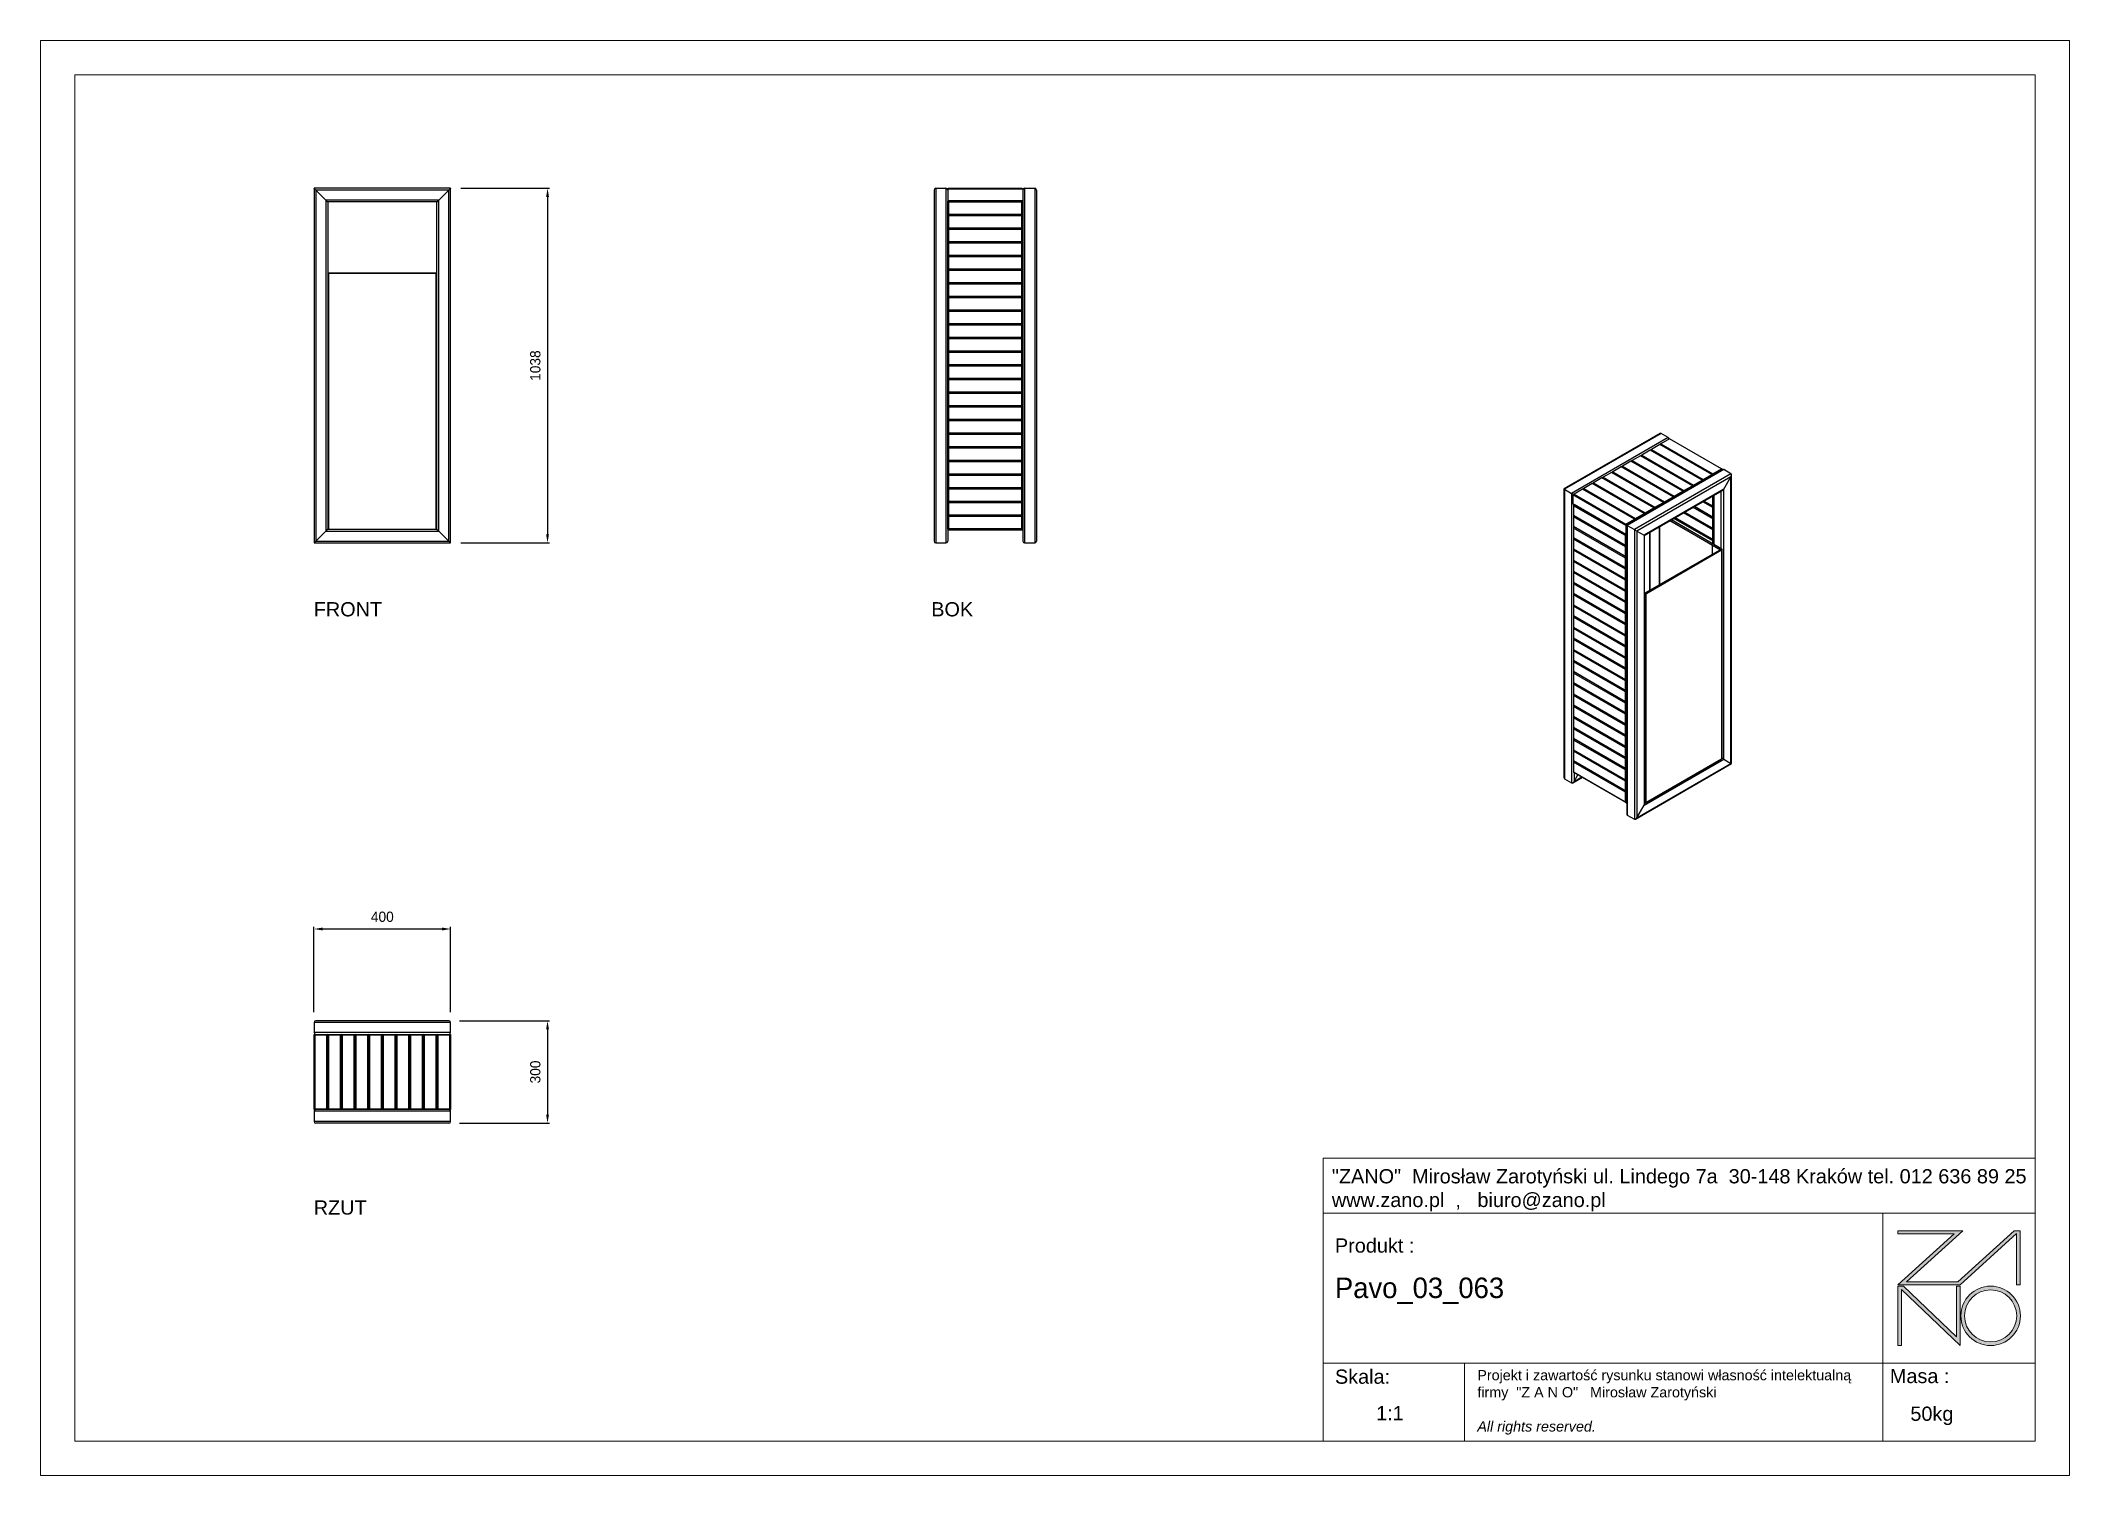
# Model space of a CAD drawing. Header units: millimetres. Extents: x 2058 to 7998, y -1405 to 2795.
import ezdxf

# ---------------------------------------------------------------- set-up
doc = ezdxf.new("R2010")
doc.units = ezdxf.units.MM
doc.header["$PDSIZE"] = -1
doc.layers.add('tabelka', color=155, linetype='Continuous')
doc.layers.add('WYMIAR', color=96, linetype='Continuous')
doc.dimstyles.new('1-1', dxfattribs={"dimtxt": 30, "dimasz": 25, "dimexe": 6.25, "dimexo": 30, "dimgap": 20.625, "dimtad": 1, "dimdec": 1, "dimtxsty": 'Standard', "dimcen": 0, "dimclrd": 2, "dimclre": 2, "dimclrt": 2, "dimadec": 0, "dimazin": 0, "dimtfac": 1, "dimtdec": 1, "dimtmove": 0, "dimatfit": 3, "dimfxl": 0, "dimarcsym": 0})

msp = doc.modelspace()

# ---------------------------------------------------------------- texts
at = {"layer": 'WYMIAR', "char_height": 41.5951, "width": 196.5247, "attachment_point": 1}
for s, insert in [('{\\f@Arial Unicode MS|b0|i0|c238|p34;FRONT}', (2857.27, 1150.86)), ('{\\f@Arial Unicode MS|b0|i0|c238|p34;BOK}', (4665.17, 1150.86)), ('{\\f@Arial Unicode MS|b0|i0|c238|p34;RZUT}', (2857.27, -600.35))]:
    msp.add_mtext(s, dxfattribs=dict(at, insert=insert))

# ---------------------------------------------------------------- blocks, each defined once
blk = doc.blocks.new('zano')
at = {"layer": 'Defpoints', "lineweight": 5}
for points in [[(6270.2, 3716.2), (6270.2, 3707.4), (6434.8, 3707.4), (6270.2, 3558.4), (6452.4, 3558.4), (6617.9, 3708.2), (6617.9, 3558.4), (6628.6, 3558.4), (6628.6, 3716.2), (6610.7, 3716.2), (6446.1, 3567.2), (6295.4, 3567.2), (6459.9, 3716.2), (6270.2, 3716.2), (6270.2, 3707.4)], [(6270.2, 3554.4), (6286.2, 3554.4), (6441.7, 3405.6), (6441.7, 3554.4), (6452.4, 3554.4), (6452.4, 3380.5), (6281, 3544.6), (6281, 3380.5), (6270.2, 3380.5)]]:
    blk.add_hatch(color=251, dxfattribs=at).paths.add_polyline_path(points)
h = blk.add_hatch(color=251, dxfattribs=at)
h.paths.add_polyline_path([(6454.7, 3467.4, 1), (6628.6, 3467.4, 1)])
h.paths.add_polyline_path([(6617.9, 3467.4, -1), (6465.4, 3467.4, -1)], flags=16)
at = {"layer": 'Defpoints', "color": 251, "lineweight": 5}
blk.add_lwpolyline([(6434.8, 3707.4), (6270.2, 3558.4), (6452.4, 3558.4), (6617.9, 3708.2), (6617.9, 3558.4), (6628.6, 3558.4), (6628.6, 3716.2), (6610.7, 3716.2), (6446.1, 3567.2), (6295.4, 3567.2), (6459.9, 3716.2), (6270.2, 3716.2), (6270.2, 3707.4), (6432.1, 3707.4)], dxfattribs=at)
for points in [[(6270.2, 3716.2), (6270.2, 3707.4), (6434.8, 3707.4), (6270.2, 3558.4), (6452.4, 3558.4), (6617.9, 3708.2), (6617.9, 3558.4), (6628.6, 3558.4), (6628.6, 3716.2), (6610.7, 3716.2), (6446.1, 3567.2), (6295.4, 3567.2), (6459.9, 3716.2), (6270.2, 3716.2), (6270.2, 3707.4)], [(6270.2, 3554.4), (6286.2, 3554.4), (6441.7, 3405.6), (6441.7, 3554.4), (6452.4, 3554.4), (6452.4, 3380.5), (6281, 3544.6), (6281, 3380.5), (6270.2, 3380.5)]]:
    blk.add_lwpolyline(points, close=True, dxfattribs=at)
for radius in [87, 76.3]:
    blk.add_circle((6541.7, 3467.4), radius, dxfattribs=at)
blk = doc.blocks.new('TABELA')
at = {"layer": 'tabelka', "lineweight": 5}
for p, q in [((4587.4, 3929.4), (6672.4, 3929.4)), ((4587.4, 3767.6), (4587.4, 3929.4)), ((4587.4, 3929.4), (6672.4, 3929.4)), ((6226.5, 3767.6), (6226.5, 3329)), ((4587.4, 3329), (6672.4, 3329)), ((5001.6, 3329), (5001.6, 3100.4)), ((6226.5, 3329), (6226.5, 3100.4))]:
    blk.add_line(p, q, dxfattribs=at)
blk.add_lwpolyline([(4587.4, 3767.6), (6672.4, 3767.6), (6672.4, 3100.4), (4587.4, 3100.4)], close=True, dxfattribs=at)
blk.add_blockref('zano', (0, 0))
at = {"layer": 'tabelka', "lineweight": 5, "attachment_point": 1}
for s, insert, char_height, width in [('{\\fArial|b0|i0|c238|p34;"ZANO"  Mirosław Zarotyński ul. Lindego 7a  30-148 Kraków tel. 012 636 89 25\\Pwww.zano.pl  ,   biuro@zano.pl}', (4613, 3896.9), 41.595, 2040.38), ('{\\fArial|b0|i0|c238|p34;Produkt : }', (4622, 3694.1), 41.595, 265.273), ('{\\fCentury Gothic|b0|i0|c238|p34;Pavo_03_063}', (4622, 3579.5), 60, 713.135), ('{\\fArial|b0|i0|c238|p34;Skala: }', (4622, 3310.3), 41.595, 191.675), ('{\\fArial|b0|i0|c238|p34;Masa :}', (6246.7, 3312.2), 41.595, 200.457), ('{\\fArial|b0|i0|c238|p34;1:1}', (4742.5, 3203.5), 41.595, 42.482), ('{\\fArial|b0|i0|c238|p34;50kg}', (6306.7, 3201.8), 41.595, 42.482)]:
    blk.add_mtext(s, dxfattribs=dict(at, insert=insert, char_height=char_height, width=width))
at = {"layer": 'tabelka', "color": 1, "lineweight": 5, "insert": (5038.9, 3308.9), "char_height": 30, "width": 1186.12, "attachment_point": 1}
blk.add_mtext('{\\fArial|b0|i0|c0|p34;Projekt i zawartość rysunku stanowi własność intelektualną firmy \\fArial|b0|i0|c238|p34; "Z A N O"   Mirosław Zarotyński\\fArial|b0|i1|c238|p34;\\P\\PAll rights reserved.}', dxfattribs=at)
blk = doc.blocks.new('bok')
for p, q in [((1247.3, 1378.8), (1247.3, 351.2)), ((1252.5, 1384), (1252.5, 346)), ((1252.5, 1384), (1282.1, 1384)), ((1282.1, 1384), (1282.1, 346)), ((1289.8, 1384), (1287.3, 1381.5)), ((1507.3, 1381.5), (1287.3, 1381.5)), ((1287.3, 1381.5), (1287.3, 1348.5)), ((1289.8, 1384), (1504.8, 1384)), ((1504.8, 1384), (1507.3, 1381.5)), ((1507.3, 1381.5), (1507.3, 1348.5)), ((1512.5, 1384), (1512.5, 346)), ((1512.5, 1384), (1542.1, 1384)), ((1542.1, 1384), (1542.1, 346)), ((1547.3, 1378.8), (1547.3, 351.2)), ((1287.3, 1348.5), (1507.3, 1348.5)), ((1287.3, 1348.5), (1289.8, 1346)), ((1287.3, 1348.5), (1287.3, 1346)), ((1287.3, 1306), (1287.3, 1346)), ((1287.3, 1346), (1289.8, 1343.5)), ((1287.3, 1346), (1507.3, 1346)), ((1289.8, 1308.5), (1287.3, 1306)), ((1504.8, 1346), (1289.8, 1346)), ((1289.8, 1343.5), (1289.8, 1308.5)), ((1504.8, 1343.5), (1289.8, 1343.5)), ((1289.8, 1308.5), (1504.8, 1308.5)), ((1507.3, 1348.5), (1504.8, 1346)), ((1507.3, 1346), (1504.8, 1343.5)), ((1504.8, 1308.5), (1504.8, 1343.5)), ((1504.8, 1308.5), (1507.3, 1306)), ((1507.3, 1348.5), (1507.3, 1346)), ((1507.3, 1346), (1507.3, 1306)), ((1507.3, 1306), (1287.3, 1306)), ((1287.3, 1266), (1287.3, 1306)), ((1287.3, 1306), (1289.8, 1303.5)), ((1289.8, 1268.5), (1287.3, 1266)), ((1507.3, 1266), (1287.3, 1266)), ((1287.3, 1226), (1287.3, 1266)), ((1287.3, 1266), (1289.8, 1263.5)), ((1289.8, 1303.5), (1289.8, 1268.5)), ((1504.8, 1303.5), (1289.8, 1303.5)), ((1289.8, 1268.5), (1504.8, 1268.5)), ((1289.8, 1263.5), (1289.8, 1228.5)), ((1504.8, 1263.5), (1289.8, 1263.5)), ((1507.3, 1306), (1504.8, 1303.5)), ((1504.8, 1268.5), (1504.8, 1303.5)), ((1504.8, 1268.5), (1507.3, 1266)), ((1507.3, 1266), (1504.8, 1263.5)), ((1504.8, 1228.5), (1504.8, 1263.5)), ((1507.3, 1306), (1507.3, 1266)), ((1507.3, 1266), (1507.3, 1226)), ((1289.8, 1228.5), (1287.3, 1226)), ((1507.3, 1226), (1287.3, 1226)), ((1287.3, 1186), (1287.3, 1226)), ((1287.3, 1226), (1289.8, 1223.5)), ((1289.8, 1188.5), (1287.3, 1186)), ((1289.8, 1228.5), (1504.8, 1228.5)), ((1289.8, 1223.5), (1289.8, 1188.5)), ((1504.8, 1223.5), (1289.8, 1223.5)), ((1289.8, 1188.5), (1504.8, 1188.5)), ((1504.8, 1228.5), (1507.3, 1226)), ((1507.3, 1226), (1504.8, 1223.5)), ((1504.8, 1188.5), (1504.8, 1223.5)), ((1504.8, 1188.5), (1507.3, 1186)), ((1507.3, 1226), (1507.3, 1186)), ((1287.3, 1146), (1287.3, 1186)), ((1287.3, 1186), (1289.8, 1183.5)), ((1287.3, 1186), (1507.3, 1186)), ((1289.8, 1148.5), (1287.3, 1146)), ((1287.3, 1106), (1287.3, 1146)), ((1287.3, 1146), (1289.8, 1143.5)), ((1287.3, 1146), (1507.3, 1146)), ((1289.8, 1183.5), (1289.8, 1148.5)), ((1504.8, 1183.5), (1289.8, 1183.5)), ((1289.8, 1148.5), (1504.8, 1148.5)), ((1289.8, 1143.5), (1289.8, 1108.5)), ((1504.8, 1143.5), (1289.8, 1143.5)), ((1507.3, 1186), (1504.8, 1183.5)), ((1504.8, 1148.5), (1504.8, 1183.5)), ((1504.8, 1148.5), (1507.3, 1146)), ((1507.3, 1146), (1504.8, 1143.5)), ((1504.8, 1108.5), (1504.8, 1143.5)), ((1507.3, 1186), (1507.3, 1146)), ((1507.3, 1146), (1507.3, 1106)), ((1289.8, 1108.5), (1287.3, 1106)), ((1287.3, 1106), (1507.3, 1106)), ((1287.3, 1106), (1289.8, 1103.5)), ((1287.3, 1066), (1287.3, 1106)), ((1289.8, 1108.5), (1504.8, 1108.5)), ((1289.8, 1103.5), (1289.8, 1068.5)), ((1504.8, 1103.5), (1289.8, 1103.5)), ((1504.8, 1108.5), (1507.3, 1106)), ((1507.3, 1106), (1504.8, 1103.5)), ((1504.8, 1068.5), (1504.8, 1103.5)), ((1507.3, 1106), (1507.3, 1066)), ((1289.8, 1068.5), (1287.3, 1066)), ((1507.3, 1066), (1287.3, 1066)), ((1287.3, 1026), (1287.3, 1066)), ((1287.3, 1066), (1289.8, 1063.5)), ((1289.8, 1028.5), (1287.3, 1026)), ((1507.3, 1026), (1287.3, 1026)), ((1287.3, 1026), (1289.8, 1023.5)), ((1287.3, 986), (1287.3, 1026)), ((1289.8, 1068.5), (1504.8, 1068.5)), ((1289.8, 1063.5), (1289.8, 1028.5)), ((1504.8, 1063.5), (1289.8, 1063.5)), ((1289.8, 1028.5), (1504.8, 1028.5)), ((1504.8, 1023.5), (1289.8, 1023.5)), ((1289.8, 1023.5), (1289.8, 988.5)), ((1504.8, 1068.5), (1507.3, 1066)), ((1507.3, 1066), (1504.8, 1063.5)), ((1504.8, 1028.5), (1504.8, 1063.5)), ((1504.8, 1028.5), (1507.3, 1026)), ((1507.3, 1026), (1504.8, 1023.5)), ((1504.8, 988.5), (1504.8, 1023.5)), ((1507.3, 1066), (1507.3, 1026)), ((1507.3, 1026), (1507.3, 986)), ((1289.8, 988.5), (1287.3, 986)), ((1287.3, 946), (1287.3, 986)), ((1287.3, 986), (1289.8, 983.5)), ((1287.3, 986), (1507.3, 986)), ((1289.8, 988.5), (1504.8, 988.5)), ((1289.8, 983.5), (1289.8, 948.5)), ((1504.8, 983.5), (1289.8, 983.5)), ((1504.8, 988.5), (1507.3, 986)), ((1507.3, 986), (1504.8, 983.5)), ((1504.8, 948.5), (1504.8, 983.5)), ((1507.3, 986), (1507.3, 946)), ((1289.8, 948.5), (1287.3, 946)), ((1507.3, 946), (1287.3, 946)), ((1287.3, 906), (1287.3, 946)), ((1287.3, 946), (1289.8, 943.5)), ((1289.8, 908.5), (1287.3, 906)), ((1287.3, 866), (1287.3, 906)), ((1287.3, 906), (1289.8, 903.5)), ((1287.3, 906), (1507.3, 906)), ((1289.8, 948.5), (1504.8, 948.5)), ((1289.8, 943.5), (1289.8, 908.5)), ((1504.8, 943.5), (1289.8, 943.5)), ((1289.8, 908.5), (1504.8, 908.5)), ((1289.8, 903.5), (1289.8, 868.5)), ((1504.8, 903.5), (1289.8, 903.5)), ((1504.8, 948.5), (1507.3, 946)), ((1507.3, 946), (1504.8, 943.5)), ((1504.8, 908.5), (1504.8, 943.5)), ((1504.8, 908.5), (1507.3, 906)), ((1507.3, 906), (1504.8, 903.5)), ((1504.8, 868.5), (1504.8, 903.5)), ((1507.3, 946), (1507.3, 906)), ((1507.3, 906), (1507.3, 866)), ((1289.8, 868.5), (1287.3, 866)), ((1507.3, 866), (1287.3, 866)), ((1287.3, 826), (1287.3, 866)), ((1287.3, 866), (1289.8, 863.5)), ((1289.8, 868.5), (1504.8, 868.5)), ((1289.8, 863.5), (1289.8, 828.5)), ((1504.8, 863.5), (1289.8, 863.5)), ((1504.8, 868.5), (1507.3, 866)), ((1507.3, 866), (1504.8, 863.5)), ((1504.8, 828.5), (1504.8, 863.5)), ((1507.3, 866), (1507.3, 826)), ((1289.8, 828.5), (1287.3, 826)), ((1287.3, 786), (1287.3, 826)), ((1287.3, 826), (1289.8, 823.5)), ((1287.3, 826), (1507.3, 826)), ((1289.8, 788.5), (1287.3, 786)), ((1507.3, 786), (1287.3, 786)), ((1287.3, 746), (1287.3, 786)), ((1287.3, 786), (1289.8, 783.5)), ((1289.8, 828.5), (1504.8, 828.5)), ((1289.8, 823.5), (1289.8, 788.5)), ((1504.8, 823.5), (1289.8, 823.5)), ((1289.8, 788.5), (1504.8, 788.5)), ((1289.8, 783.5), (1289.8, 748.5)), ((1504.8, 783.5), (1289.8, 783.5)), ((1504.8, 828.5), (1507.3, 826)), ((1507.3, 826), (1504.8, 823.5)), ((1504.8, 788.5), (1504.8, 823.5)), ((1504.8, 788.5), (1507.3, 786)), ((1507.3, 786), (1504.8, 783.5)), ((1504.8, 748.5), (1504.8, 783.5)), ((1507.3, 826), (1507.3, 786)), ((1507.3, 786), (1507.3, 746)), ((1289.8, 748.5), (1287.3, 746)), ((1507.3, 746), (1287.3, 746)), ((1287.3, 706), (1287.3, 746)), ((1287.3, 746), (1289.8, 743.5)), ((1289.8, 748.5), (1504.8, 748.5)), ((1289.8, 743.5), (1289.8, 708.5)), ((1504.8, 743.5), (1289.8, 743.5)), ((1504.8, 748.5), (1507.3, 746)), ((1507.3, 746), (1504.8, 743.5)), ((1504.8, 708.5), (1504.8, 743.5)), ((1507.3, 746), (1507.3, 706)), ((1289.8, 708.5), (1287.3, 706)), ((1507.3, 706), (1287.3, 706)), ((1287.3, 706), (1289.8, 703.5)), ((1287.3, 666), (1287.3, 706)), ((1289.8, 668.5), (1287.3, 666)), ((1287.3, 666), (1507.3, 666)), ((1287.3, 666), (1289.8, 663.5)), ((1287.3, 626), (1287.3, 666)), ((1289.8, 708.5), (1504.8, 708.5)), ((1504.8, 703.5), (1289.8, 703.5)), ((1289.8, 703.5), (1289.8, 668.5)), ((1289.8, 668.5), (1504.8, 668.5)), ((1504.8, 663.5), (1289.8, 663.5)), ((1289.8, 663.5), (1289.8, 628.5)), ((1504.8, 708.5), (1507.3, 706)), ((1507.3, 706), (1504.8, 703.5)), ((1504.8, 668.5), (1504.8, 703.5)), ((1504.8, 668.5), (1507.3, 666)), ((1507.3, 666), (1504.8, 663.5)), ((1504.8, 628.5), (1504.8, 663.5)), ((1507.3, 706), (1507.3, 666)), ((1507.3, 666), (1507.3, 626)), ((1289.8, 628.5), (1287.3, 626)), ((1507.3, 626), (1287.3, 626)), ((1287.3, 586), (1287.3, 626)), ((1287.3, 626), (1289.8, 623.5)), ((1289.8, 628.5), (1504.8, 628.5)), ((1289.8, 623.5), (1289.8, 588.5)), ((1504.8, 623.5), (1289.8, 623.5)), ((1504.8, 628.5), (1507.3, 626)), ((1507.3, 626), (1504.8, 623.5)), ((1504.8, 588.5), (1504.8, 623.5)), ((1507.3, 626), (1507.3, 586)), ((1289.8, 588.5), (1287.3, 586)), ((1287.3, 546), (1287.3, 586)), ((1287.3, 586), (1289.8, 583.5)), ((1287.3, 586), (1507.3, 586)), ((1289.8, 548.5), (1287.3, 546)), ((1507.3, 546), (1287.3, 546)), ((1287.3, 506), (1287.3, 546)), ((1287.3, 546), (1289.8, 543.5)), ((1289.8, 588.5), (1504.8, 588.5)), ((1289.8, 583.5), (1289.8, 548.5)), ((1504.8, 583.5), (1289.8, 583.5)), ((1289.8, 548.5), (1504.8, 548.5)), ((1289.8, 543.5), (1289.8, 508.5)), ((1504.8, 543.5), (1289.8, 543.5)), ((1504.8, 588.5), (1507.3, 586)), ((1507.3, 586), (1504.8, 583.5)), ((1504.8, 548.5), (1504.8, 583.5)), ((1504.8, 548.5), (1507.3, 546)), ((1507.3, 546), (1504.8, 543.5)), ((1504.8, 508.5), (1504.8, 543.5)), ((1507.3, 586), (1507.3, 546)), ((1507.3, 546), (1507.3, 506)), ((1289.8, 508.5), (1287.3, 506)), ((1507.3, 506), (1287.3, 506)), ((1287.3, 466), (1287.3, 506)), ((1287.3, 506), (1289.8, 503.5)), ((1289.8, 508.5), (1504.8, 508.5)), ((1289.8, 503.5), (1289.8, 468.5)), ((1504.8, 503.5), (1289.8, 503.5)), ((1504.8, 508.5), (1507.3, 506)), ((1507.3, 506), (1504.8, 503.5)), ((1504.8, 468.5), (1504.8, 503.5)), ((1507.3, 506), (1507.3, 466)), ((1289.8, 468.5), (1287.3, 466)), ((1287.3, 426), (1287.3, 466)), ((1287.3, 466), (1289.8, 463.5)), ((1287.3, 466), (1507.3, 466)), ((1289.8, 428.5), (1287.3, 426)), ((1507.3, 426), (1287.3, 426)), ((1287.3, 426), (1289.8, 423.5)), ((1287.3, 386), (1287.3, 426)), ((1289.8, 468.5), (1504.8, 468.5)), ((1289.8, 463.5), (1289.8, 428.5)), ((1504.8, 463.5), (1289.8, 463.5)), ((1289.8, 428.5), (1504.8, 428.5)), ((1504.8, 423.5), (1289.8, 423.5)), ((1289.8, 423.5), (1289.8, 388.5)), ((1504.8, 468.5), (1507.3, 466)), ((1507.3, 466), (1504.8, 463.5)), ((1504.8, 428.5), (1504.8, 463.5)), ((1504.8, 428.5), (1507.3, 426)), ((1507.3, 426), (1504.8, 423.5)), ((1504.8, 388.5), (1504.8, 423.5)), ((1507.3, 466), (1507.3, 426)), ((1507.3, 426), (1507.3, 386)), ((1289.8, 388.5), (1287.3, 386)), ((1507.3, 386), (1287.3, 386)), ((1287.3, 386), (1287.3, 351.2)), ((1287.3, 384.5), (1507.3, 384.5)), ((1289.8, 388.5), (1504.8, 388.5)), ((1504.8, 388.5), (1507.3, 386)), ((1507.3, 386), (1507.3, 351.2)), ((1252.5, 346), (1282.1, 346)), ((1512.5, 346), (1542.1, 346))]:
    blk.add_line(p, q)
for centre, start, end in [((1252.5, 1378.8), 90, 180), ((1282.1, 1378.8), 0, 90), ((1512.5, 1378.8), 90, 180), ((1542.1, 1378.8), 0, 90), ((1252.5, 351.2), 180, 270), ((1282.1, 351.2), 270, 0), ((1512.5, 351.2), 180, 270), ((1542.1, 351.2), 270, 0)]:
    blk.add_arc(centre, 5.2, start, end)
blk = doc.blocks.new('front')
for p, q in [((-908.9, 1384), (-908.9, 346)), ((-508.9, 1384), (-908.9, 1384)), ((-903.7, 1378.8), (-903.7, 351.2)), ((-903.7, 1378.8), (-874.1, 1349.2)), ((-514.1, 1378.8), (-903.7, 1378.8)), ((-543.7, 1349.2), (-514.1, 1378.8)), ((-514.1, 351.2), (-514.1, 1378.8)), ((-508.9, 346), (-508.9, 1384)), ((-874.1, 1349.2), (-874.1, 380.8)), ((-543.7, 1349.2), (-874.1, 1349.2)), ((-868.9, 1344), (-868.9, 1134.2)), ((-548.9, 1344), (-868.9, 1344)), ((-548.9, 1134.2), (-548.9, 1344)), ((-543.7, 380.8), (-543.7, 1349.2)), ((-868.9, 1134.2), (-868.9, 386.7)), ((-866.7, 1134.2), (-868.9, 1134.2)), ((-866.7, 1134.2), (-864.3, 1134.2)), ((-866.7, 1134.2), (-866.7, 386.7)), ((-552.7, 1136), (-864.3, 1136)), ((-864.3, 1134.2), (-864.3, 1136)), ((-552.7, 1134.2), (-864.3, 1134.2)), ((-552.7, 1136), (-552.7, 1134.2)), ((-552.7, 1134.2), (-552.7, 386.7)), ((-550.4, 1134.2), (-552.7, 1134.2)), ((-550.4, 386), (-550.4, 1134.2)), ((-550.4, 1134.2), (-548.9, 1134.2)), ((-548.9, 386), (-548.9, 1134.2)), ((-903.7, 351.2), (-874.1, 380.8)), ((-874.1, 380.8), (-543.7, 380.8)), ((-868.9, 386.7), (-868.9, 386)), ((-866.7, 386), (-868.9, 386)), ((-866.7, 386.7), (-552.7, 386.7)), ((-866.7, 386), (-866.7, 386.7)), ((-866.7, 385.5), (-866.7, 386)), ((-866.7, 386), (-866.7, 386)), ((-552.7, 386.7), (-552.7, 386)), ((-550.4, 386), (-552.7, 386)), ((-552.7, 385.5), (-552.7, 386)), ((-552.7, 386), (-552.7, 386)), ((-550.4, 386), (-548.9, 386)), ((-543.7, 380.8), (-514.1, 351.2)), ((-908.9, 346), (-508.9, 346)), ((-903.7, 351.2), (-514.1, 351.2))]:
    blk.add_line(p, q)
at = {"flags": 128}
for points in [[(-908.9, 1384), (-908.9, 1383.9), (-908.6, 1383.7), (-908.2, 1383.3), (-907.7, 1382.8), (-907.1, 1382.1), (-906.3, 1381.4), (-905.5, 1380.6), (-904.6, 1379.7), (-903.7, 1378.8)], [(-903.7, 1378.8), (-904.8, 1379.8), (-905.7, 1380.8), (-906.6, 1381.7), (-907.4, 1382.5), (-908.1, 1383.1), (-908.6, 1383.6), (-908.8, 1383.9), (-908.9, 1384)], [(-514.1, 1378.8), (-513.2, 1379.7), (-512.4, 1380.6), (-511.5, 1381.4), (-510.8, 1382.1), (-510.2, 1382.8), (-509.6, 1383.3), (-509.3, 1383.7), (-509, 1383.9), (-508.9, 1384)], [(-508.9, 1384), (-509, 1383.9), (-509.3, 1383.7), (-509.6, 1383.3), (-510.2, 1382.8), (-510.8, 1382.1), (-511.5, 1381.4), (-512.4, 1380.6), (-513.2, 1379.7), (-514.1, 1378.8)], [(-874.1, 1349.2), (-873.1, 1348.2), (-872.2, 1347.2), (-871.3, 1346.3), (-870.5, 1345.5), (-869.8, 1344.9), (-869.3, 1344.4), (-869, 1344.1), (-868.9, 1344)], [(-868.9, 1344), (-869, 1344.1), (-869.3, 1344.3), (-869.6, 1344.7), (-870.2, 1345.2), (-870.8, 1345.8), (-871.5, 1346.6), (-872.4, 1347.4), (-873.2, 1348.3), (-874.1, 1349.2)], [(-548.9, 1344), (-548.9, 1344.1), (-548.6, 1344.3), (-548.2, 1344.7), (-547.7, 1345.2), (-547.1, 1345.8), (-546.3, 1346.6), (-545.5, 1347.4), (-544.6, 1348.3), (-543.7, 1349.2)], [(-543.7, 1349.2), (-544.8, 1348.2), (-545.7, 1347.2), (-546.6, 1346.3), (-547.4, 1345.5), (-548.1, 1344.9), (-548.6, 1344.4), (-548.8, 1344.1), (-548.9, 1344)], [(-874.1, 380.8), (-873.1, 381.8), (-872.2, 382.8), (-871.3, 383.7), (-870.5, 384.5), (-869.8, 385.1), (-869.3, 385.6), (-869, 385.9), (-868.9, 386)], [(-868.9, 386), (-869, 385.9), (-869.3, 385.7), (-869.6, 385.3), (-870.2, 384.8), (-870.8, 384.1), (-871.5, 383.4), (-872.4, 382.6), (-873.2, 381.7), (-874.1, 380.8)], [(-548.9, 386), (-548.9, 385.9), (-548.6, 385.7), (-548.2, 385.3), (-547.7, 384.8), (-547.1, 384.1), (-546.3, 383.4), (-545.5, 382.6), (-544.6, 381.7), (-543.7, 380.8)], [(-543.7, 380.8), (-544.8, 381.8), (-545.7, 382.8), (-546.6, 383.7), (-547.4, 384.5), (-548.1, 385.1), (-548.6, 385.6), (-548.8, 385.9), (-548.9, 386)], [(-908.9, 346), (-908.9, 346.1), (-908.6, 346.3), (-908.2, 346.7), (-907.7, 347.2), (-907.1, 347.8), (-906.3, 348.6), (-905.5, 349.4), (-904.6, 350.3), (-903.7, 351.2)], [(-903.7, 351.2), (-904.6, 350.3), (-905.5, 349.4), (-906.3, 348.6), (-907.1, 347.8), (-907.7, 347.2), (-908.2, 346.7), (-908.6, 346.3), (-908.9, 346.1), (-908.9, 346)], [(-514.1, 351.2), (-513.1, 350.2), (-512.2, 349.2), (-511.3, 348.3), (-510.5, 347.5), (-509.8, 346.9), (-509.3, 346.4), (-509, 346.1), (-508.9, 346)], [(-508.9, 346), (-509, 346.1), (-509.3, 346.3), (-509.6, 346.7), (-510.2, 347.2), (-510.8, 347.8), (-511.5, 348.6), (-512.4, 349.4), (-513.2, 350.3), (-514.1, 351.2)]]:
    blk.add_lwpolyline(points, dxfattribs=at)
for centre, radius in [((-867.1, 1134.2), 1.8), ((-867.1, 1134.2), 0.3), ((-550.7, 1134.2), 1.8), ((-550.7, 1134.2), 0.3)]:
    blk.add_arc(centre, radius, 0, 180)
for points, knots in [([(-868.8, 386), (-868.8, 386), (-868.8, 385.7), (-868.6, 385.5), (-868.4, 385.3), (-868.4, 385.3)], [0, 0, 0, 0, 0.00533, 0.924141, 1, 1, 1, 1]), ([(-866.1, 384.6), (-866.1, 384.6), (-866.2, 384.6), (-866.3, 385), (-866.5, 385.5), (-866.6, 386.2), (-866.7, 386.6), (-866.7, 386.7)], [0, 0, 0, 0, 0.049209, 0.314448, 0.579693, 0.844931, 1, 1, 1, 1]), ([(-552.7, 386.7), (-552.7, 386.5), (-552.8, 386), (-553, 385.3), (-553.1, 384.8), (-553.2, 384.7), (-553.3, 384.6)], [0, 0, 0, 0, 0.26027, 0.525508, 0.790744, 1, 1, 1, 1]), ([(-551, 385.3), (-550.9, 385.4), (-550.7, 385.6), (-550.6, 385.8), (-550.6, 386)], [0, 0, 0, 0, 0.448417, 1, 1, 1, 1])]:
    blk.add_open_spline(points, degree=3, knots=knots)
blk = doc.blocks.new('rzut')
for p, q in [((-908.9, 2145.1), (-908.9, 2115.5)), ((-508.9, 2145.1), (-908.9, 2145.1)), ((-514.1, 2150.3), (-903.7, 2150.3)), ((-508.9, 2115.5), (-508.9, 2145.1)), ((-508.9, 2115.5), (-908.9, 2115.5)), ((-908.9, 1890.3), (-908.9, 2110.3)), ((-906.4, 2107.8), (-908.9, 2110.3)), ((-908.9, 2110.3), (-868.9, 2110.3)), ((-906.4, 2107.8), (-906.4, 1892.8)), ((-871.4, 2107.8), (-906.4, 2107.8)), ((-868.9, 2110.3), (-871.4, 2107.8)), ((-871.4, 1892.8), (-871.4, 2107.8)), ((-868.9, 2110.3), (-868.9, 1890.3)), ((-866.4, 2107.8), (-868.9, 2110.3)), ((-868.9, 2110.3), (-828.9, 2110.3)), ((-866.4, 2107.8), (-866.4, 1892.8)), ((-831.4, 2107.8), (-866.4, 2107.8)), ((-828.9, 2110.3), (-831.4, 2107.8)), ((-831.4, 1892.8), (-831.4, 2107.8)), ((-828.9, 2110.3), (-828.9, 1890.3)), ((-826.4, 2107.8), (-828.9, 2110.3)), ((-828.9, 2110.3), (-788.9, 2110.3)), ((-791.4, 2107.8), (-826.4, 2107.8)), ((-826.4, 2107.8), (-826.4, 1892.8)), ((-788.9, 2110.3), (-791.4, 2107.8)), ((-791.4, 1892.8), (-791.4, 2107.8)), ((-788.9, 1890.3), (-788.9, 2110.3)), ((-786.4, 2107.8), (-788.9, 2110.3)), ((-788.9, 2110.3), (-748.9, 2110.3)), ((-786.4, 2107.8), (-786.4, 1892.8)), ((-751.4, 2107.8), (-786.4, 2107.8)), ((-748.9, 2110.3), (-751.4, 2107.8)), ((-751.4, 1892.8), (-751.4, 2107.8)), ((-748.9, 2110.3), (-748.9, 1890.3)), ((-746.4, 2107.8), (-748.9, 2110.3)), ((-748.9, 2110.3), (-708.9, 2110.3)), ((-746.4, 2107.8), (-746.4, 1892.8)), ((-711.4, 2107.8), (-746.4, 2107.8)), ((-708.9, 2110.3), (-711.4, 2107.8)), ((-711.4, 1892.8), (-711.4, 2107.8)), ((-706.4, 2107.8), (-708.9, 2110.3)), ((-708.9, 2110.3), (-668.9, 2110.3)), ((-708.9, 1890.3), (-708.9, 2110.3)), ((-671.4, 2107.8), (-706.4, 2107.8)), ((-706.4, 2107.8), (-706.4, 1892.8)), ((-668.9, 2110.3), (-671.4, 2107.8)), ((-671.4, 1892.8), (-671.4, 2107.8)), ((-668.9, 2110.3), (-668.9, 1890.3)), ((-666.4, 2107.8), (-668.9, 2110.3)), ((-668.9, 2110.3), (-628.9, 2110.3)), ((-631.4, 2107.8), (-666.4, 2107.8)), ((-666.4, 2107.8), (-666.4, 1892.8)), ((-628.9, 2110.3), (-631.4, 2107.8)), ((-631.4, 1892.8), (-631.4, 2107.8)), ((-628.9, 1890.3), (-628.9, 2110.3)), ((-626.4, 2107.8), (-628.9, 2110.3)), ((-628.9, 2110.3), (-588.9, 2110.3)), ((-626.4, 2107.8), (-626.4, 1892.8)), ((-591.4, 2107.8), (-626.4, 2107.8)), ((-588.9, 2110.3), (-591.4, 2107.8)), ((-591.4, 1892.8), (-591.4, 2107.8)), ((-588.9, 1890.3), (-588.9, 2110.3)), ((-586.4, 2107.8), (-588.9, 2110.3)), ((-588.9, 2110.3), (-548.9, 2110.3)), ((-586.4, 2107.8), (-586.4, 1892.8)), ((-551.4, 2107.8), (-586.4, 2107.8)), ((-548.9, 2110.3), (-551.4, 2107.8)), ((-551.4, 1892.8), (-551.4, 2107.8)), ((-548.9, 2110.3), (-548.9, 1890.3)), ((-546.4, 2107.8), (-548.9, 2110.3)), ((-548.9, 2110.3), (-508.9, 2110.3)), ((-546.4, 2107.8), (-546.4, 1892.8)), ((-511.4, 2107.8), (-546.4, 2107.8)), ((-508.9, 2110.3), (-511.4, 2107.8)), ((-511.4, 1892.8), (-511.4, 2107.8)), ((-508.9, 2110.3), (-508.9, 1890.3)), ((-906.4, 1892.8), (-908.9, 1890.3)), ((-868.9, 1890.3), (-908.9, 1890.3)), ((-908.9, 1885.1), (-908.9, 1855.5)), ((-508.9, 1885.1), (-908.9, 1885.1)), ((-508.9, 1855.5), (-908.9, 1855.5)), ((-906.4, 1892.8), (-871.4, 1892.8)), ((-514.1, 1850.3), (-903.7, 1850.3)), ((-868.9, 1890.3), (-871.4, 1892.8)), ((-866.4, 1892.8), (-868.9, 1890.3)), ((-828.9, 1890.3), (-868.9, 1890.3)), ((-866.4, 1892.8), (-831.4, 1892.8)), ((-828.9, 1890.3), (-831.4, 1892.8)), ((-826.4, 1892.8), (-828.9, 1890.3)), ((-788.9, 1890.3), (-828.9, 1890.3)), ((-826.4, 1892.8), (-791.4, 1892.8)), ((-788.9, 1890.3), (-791.4, 1892.8)), ((-786.4, 1892.8), (-788.9, 1890.3)), ((-748.9, 1890.3), (-788.9, 1890.3)), ((-786.4, 1892.8), (-751.4, 1892.8)), ((-748.9, 1890.3), (-751.4, 1892.8)), ((-746.4, 1892.8), (-748.9, 1890.3)), ((-708.9, 1890.3), (-748.9, 1890.3)), ((-746.4, 1892.8), (-711.4, 1892.8)), ((-708.9, 1890.3), (-711.4, 1892.8)), ((-706.4, 1892.8), (-708.9, 1890.3)), ((-668.9, 1890.3), (-708.9, 1890.3)), ((-706.4, 1892.8), (-671.4, 1892.8)), ((-668.9, 1890.3), (-671.4, 1892.8)), ((-666.4, 1892.8), (-668.9, 1890.3)), ((-628.9, 1890.3), (-668.9, 1890.3)), ((-666.4, 1892.8), (-631.4, 1892.8)), ((-628.9, 1890.3), (-631.4, 1892.8)), ((-626.4, 1892.8), (-628.9, 1890.3)), ((-588.9, 1890.3), (-628.9, 1890.3)), ((-626.4, 1892.8), (-591.4, 1892.8)), ((-588.9, 1890.3), (-591.4, 1892.8)), ((-586.4, 1892.8), (-588.9, 1890.3)), ((-548.9, 1890.3), (-588.9, 1890.3)), ((-586.4, 1892.8), (-551.4, 1892.8)), ((-548.9, 1890.3), (-551.4, 1892.8)), ((-546.4, 1892.8), (-548.9, 1890.3)), ((-508.9, 1890.3), (-548.9, 1890.3)), ((-546.4, 1892.8), (-511.4, 1892.8)), ((-508.9, 1890.3), (-511.4, 1892.8)), ((-508.9, 1855.5), (-508.9, 1885.1))]:
    blk.add_line(p, q)
for centre, start, end in [((-903.7, 2145.1), 90, 180), ((-514.1, 2145.1), 0, 90), ((-903.7, 2115.5), 180, 270), ((-514.1, 2115.5), 270, 0), ((-903.7, 1885.1), 90, 180), ((-903.7, 1855.5), 180, 270), ((-514.1, 1885.1), 0, 90), ((-514.1, 1855.5), 270, 0)]:
    blk.add_arc(centre, 5.2, start, end)
blk = doc.blocks.new('izometria')
for p, q in [((501.7, -434.4), (221, -596.4)), ((505.4, -434), (222.6, -597.3)), ((526.3, -446.1), (243.5, -609.4)), ((501.7, -466.6), (477, -480.9)), ((505.3, -464.5), (501.7, -466.6)), ((653.8, -554.3), (501.7, -466.6)), ((530, -450.3), (505.3, -464.5)), ((505.3, -464.5), (657.3, -552.3)), ((526.3, -446.1), (505.4, -434)), ((527.9, -451.5), (527.9, -449.5)), ((682.1, -538), (530, -450.3)), ((388.6, -531.9), (363.9, -546.2)), ((392.1, -529.9), (388.6, -531.9)), ((540.6, -619.7), (388.6, -531.9)), ((416.9, -515.6), (392.1, -529.9)), ((392.1, -529.9), (544.2, -617.6)), ((420.4, -513.5), (416.9, -515.6)), ((568.9, -603.3), (416.9, -515.6)), ((445.2, -499.2), (420.4, -513.5)), ((420.4, -513.5), (572.4, -601.3)), ((448.7, -497.2), (445.2, -499.2)), ((597.2, -587), (445.2, -499.2)), ((473.5, -482.9), (448.7, -497.2)), ((448.7, -497.2), (600.7, -585)), ((477, -480.9), (473.5, -482.9)), ((625.5, -570.7), (473.5, -482.9)), ((477, -480.9), (629, -568.6)), ((303.7, -580.9), (279, -595.2)), ((307.3, -578.8), (303.7, -580.9)), ((455.8, -668.6), (303.7, -580.9)), ((332, -564.5), (307.3, -578.8)), ((307.3, -578.8), (459.3, -666.6)), ((335.6, -562.5), (332, -564.5)), ((484.1, -652.3), (332, -564.5)), ((360.3, -548.2), (335.6, -562.5)), ((335.6, -562.5), (487.6, -650.3)), ((363.9, -546.2), (360.3, -548.2)), ((512.3, -636), (360.3, -548.2)), ((363.9, -546.2), (515.9, -633.9)), ((685.6, -540.5), (404.9, -702.5)), ((689.3, -540.1), (406.4, -703.4)), ((710.2, -552.2), (427.4, -715.5)), ((710.2, -560.7), (434.7, -719.7)), ((572.4, -601.3), (597.2, -587)), ((600.7, -589), (572.4, -605.4)), ((600.7, -589), (597.2, -587)), ((600.7, -585), (625.5, -570.7)), ((629, -572.7), (600.7, -589)), ((600.7, -585), (600.7, -589)), ((600.7, -589), (600.7, -589.5)), ((629, -572.7), (625.5, -570.7)), ((629, -568.6), (653.8, -554.3)), ((657.3, -556.4), (629, -572.7)), ((629, -568.6), (629, -572.7)), ((629, -572.7), (629, -573.2)), ((657.3, -556.4), (653.8, -554.3)), ((657.3, -552.3), (682.1, -538)), ((685.6, -540.1), (657.3, -556.4)), ((657.3, -552.3), (657.3, -556.4)), ((657.3, -556.4), (657.3, -556.8)), ((685.6, -540.1), (682.1, -538)), ((685.6, -540.1), (685.6, -540.5)), ((710.2, -552.2), (689.3, -540.1)), ((689.3, -597), (710.2, -560.7)), ((710.2, -1399.8), (710.2, -560.7)), ((711.7, -1400.7), (711.7, -555.6)), ((221, -596.4), (221, -1441.5)), ((222.6, -597.3), (222.6, -1444.9)), ((222.6, -597.3), (243.5, -609.4)), ((243.5, -609.4), (243.5, -1456.9)), ((250.7, -611.5), (247.2, -613.5)), ((402.7, -703.3), (247.2, -613.5)), ((247.2, -613.5), (247.2, -640.5)), ((247.2, -640.5), (402.7, -730.3)), ((247.2, -640.5), (250.7, -642.5)), ((248.9, -641.5), (404.5, -731.3)), ((248.9, -641.5), (248.9, -645.6)), ((248.9, -641.5), (248.9, -641.5)), ((401, -733.3), (248.9, -645.6)), ((248.9, -645.6), (248.9, -674.2)), ((275.5, -597.2), (250.7, -611.5)), ((250.7, -611.5), (402.7, -699.3)), ((402.7, -730.3), (250.7, -642.5)), ((279, -595.2), (275.5, -597.2)), ((427.5, -685), (275.5, -597.2)), ((279, -595.2), (431, -682.9)), ((689.3, -597), (455.6, -731.8)), ((457.2, -732.7), (685.6, -600.8)), ((459.3, -666.6), (484.1, -652.3)), ((487.6, -654.4), (484.1, -652.3)), ((487.6, -650.3), (512.3, -636)), ((515.9, -638), (487.6, -654.4)), ((487.6, -650.3), (487.6, -654.4)), ((515.9, -638), (512.3, -636)), ((515.9, -633.9), (540.6, -619.7)), ((544.2, -621.7), (515.9, -638)), ((515.9, -633.9), (515.9, -638)), ((515.9, -638), (515.9, -638.5)), ((544.2, -621.7), (540.6, -619.7)), ((544.2, -617.6), (568.9, -603.3)), ((572.4, -605.4), (544.2, -621.7)), ((544.2, -617.6), (544.2, -621.7)), ((544.2, -621.7), (544.2, -622.1)), ((572.4, -605.4), (568.9, -603.3)), ((572.4, -601.3), (572.4, -605.4)), ((572.4, -605.4), (572.4, -605.8)), ((656.9, -683.6), (599.6, -650.5)), ((603.2, -648.4), (656.9, -679.5)), ((659.5, -680.9), (603.2, -648.4)), ((656.9, -650.9), (627.9, -634.1)), ((631.5, -632.1), (659.5, -648.3)), ((631.5, -632.1), (656.9, -646.8)), ((656.9, -618.2), (656.2, -617.8)), ((659.5, -616.8), (656.9, -618.2)), ((656.9, -646.8), (656.9, -618.2)), ((656.9, -646.8), (659.5, -648.3)), ((659.5, -649.5), (656.9, -650.9)), ((656.9, -679.5), (656.9, -650.9)), ((659.5, -615.9), (659.5, -759)), ((661, -759.8), (661, -615.1)), ((681.9, -771.9), (681.9, -603)), ((689.3, -1387.7), (689.3, -597)), ((248.9, -674.2), (401, -761.9)), ((404.5, -764), (248.9, -674.2)), ((248.9, -674.2), (248.9, -674.2)), ((248.9, -674.2), (248.9, -678.2)), ((401, -766), (248.9, -678.2)), ((248.9, -678.2), (248.9, -706.8)), ((248.9, -706.8), (401, -794.6)), ((404.5, -796.6), (248.9, -706.8)), ((248.9, -706.8), (248.9, -706.8)), ((248.9, -706.8), (248.9, -710.9)), ((401, -798.7), (248.9, -710.9)), ((248.9, -710.9), (248.9, -739.5)), ((402.7, -699.3), (427.5, -685)), ((431, -687), (402.7, -703.3)), ((402.7, -699.3), (402.7, -703.3)), ((402.7, -703.3), (402.7, -730.3)), ((404.9, -702.5), (404.9, -1547.6)), ((406.4, -703.4), (406.4, -1551)), ((406.4, -703.4), (427.4, -715.5)), ((431, -687), (427.5, -685)), ((431, -682.9), (455.8, -668.6)), ((459.3, -670.7), (431, -687)), ((431, -682.9), (431, -687)), ((431, -687), (431, -687.5)), ((459.3, -670.7), (455.8, -668.6)), ((487.6, -654.4), (459.3, -670.7)), ((459.3, -666.6), (459.3, -670.7)), ((459.3, -670.7), (459.3, -671.1)), ((487.6, -654.4), (487.6, -654.8)), ((499.6, -708.2), (499.6, -878.5)), ((500.7, -707.6), (500.7, -877.8)), ((679.2, -775.1), (531.5, -689.8)), ((532.2, -689.4), (679.9, -774.7)), ((683.6, -772.9), (535.6, -687.4)), ((656.9, -748.9), (543, -683.1)), ((546.6, -681.1), (656.9, -744.8)), ((659.5, -746.3), (546.6, -681.1)), ((656.9, -716.2), (571.3, -666.8)), ((574.9, -664.8), (659.5, -713.6)), ((574.9, -664.8), (656.9, -712.1)), ((656.9, -679.5), (659.5, -680.9)), ((659.5, -682.1), (656.9, -683.6)), ((656.9, -712.1), (656.9, -683.6)), ((656.9, -712.1), (659.5, -713.6)), ((248.9, -739.5), (401, -827.2)), ((404.5, -829.3), (248.9, -739.5)), ((248.9, -739.5), (248.9, -739.5)), ((248.9, -739.5), (248.9, -743.6)), ((401, -831.3), (248.9, -743.6)), ((248.9, -743.6), (248.9, -772.1)), ((248.9, -772.1), (404.5, -862)), ((248.9, -772.1), (248.9, -776.2)), ((248.9, -772.1), (401, -859.9)), ((248.9, -772.1), (248.9, -772.1)), ((404.5, -731.3), (401, -733.3)), ((401, -761.9), (401, -733.3)), ((401, -761.9), (404.5, -764)), ((404.5, -764), (401, -766)), ((401, -794.6), (401, -766)), ((402.7, -730.3), (404.9, -729)), ((404.9, -729), (402.7, -730.3)), ((402.7, -730.3), (402.7, -730.3)), ((404.5, -731.3), (404.9, -731.1)), ((404.5, -731.3), (404.5, -764)), ((404.5, -764), (404.9, -763.7)), ((404.5, -764), (404.5, -796.6)), ((427.4, -715.5), (427.4, -1563.1)), ((434.7, -719.7), (434.7, -1558.8)), ((434.7, -719.7), (455.6, -731.8)), ((455.6, -731.8), (455.6, -1522.6)), ((457.2, -1517.4), (457.2, -732.7)), ((471.9, -724.2), (471.9, -894.5)), ((472.9, -723.6), (472.9, -893.9)), ((679.2, -775.1), (655.2, -761.2)), ((655.2, -761.2), (655.2, -761.2)), ((655.2, -761.2), (655.2, -788.6)), ((659.5, -714.8), (656.9, -716.2)), ((656.9, -744.8), (656.9, -716.2)), ((656.9, -744.8), (659.5, -746.3)), ((659.5, -747.4), (656.9, -748.9)), ((656.9, -757.5), (656.9, -748.9)), ((401, -864), (248.9, -776.2)), ((248.9, -776.2), (248.9, -804.8)), ((248.9, -804.8), (404.5, -894.6)), ((248.9, -804.8), (248.9, -808.9)), ((248.9, -804.8), (401, -892.6)), ((248.9, -804.8), (248.9, -804.8)), ((401, -896.7), (248.9, -808.9)), ((248.9, -808.9), (248.9, -837.5)), ((401, -794.6), (404.5, -796.6)), ((404.5, -796.6), (401, -798.7)), ((401, -827.2), (401, -798.7)), ((401, -827.2), (404.5, -829.3)), ((404.5, -829.3), (401, -831.3)), ((401, -859.9), (401, -831.3)), ((404.5, -796.6), (404.9, -796.4)), ((404.5, -796.6), (404.5, -829.3)), ((404.5, -829.3), (404.9, -829.1)), ((404.5, -829.3), (404.5, -862)), ((675.3, -777), (460.4, -901.1)), ((682.9, -776.2), (462.6, -903.4)), ((675.9, -777), (681.4, -773.8)), ((682.9, -774.3), (682.5, -774.6)), ((682.7, -774.2), (682.9, -774.3)), ((682.9, -774.3), (684, -773.7)), ((682.9, -776.2), (682.9, -1386.5)), ((683.6, -1386.2), (683.6, -775.3)), ((684, -1384.7), (684, -773.7)), ((248.9, -837.5), (404.5, -927.3)), ((248.9, -837.5), (248.9, -841.6)), ((248.9, -837.5), (401, -925.2)), ((248.9, -837.5), (248.9, -837.5)), ((401, -929.3), (248.9, -841.6)), ((248.9, -841.6), (248.9, -870.1)), ((248.9, -870.1), (401, -957.9)), ((404.5, -959.9), (248.9, -870.1)), ((248.9, -870.1), (248.9, -870.1)), ((248.9, -870.1), (248.9, -874.2)), ((401, -962), (248.9, -874.2)), ((248.9, -874.2), (248.9, -902.8)), ((401, -859.9), (404.5, -862)), ((404.5, -862), (401, -864)), ((401, -892.6), (401, -864)), ((404.5, -862), (404.9, -861.7)), ((404.5, -862), (404.5, -894.6)), ((248.9, -902.8), (401, -990.6)), ((404.5, -992.6), (248.9, -902.8)), ((248.9, -902.8), (248.9, -902.8)), ((248.9, -902.8), (248.9, -906.9)), ((401, -994.6), (248.9, -906.9)), ((248.9, -906.9), (248.9, -935.5)), ((248.9, -935.5), (404.5, -1025.3)), ((248.9, -935.5), (248.9, -939.5)), ((248.9, -935.5), (401, -1023.2)), ((248.9, -935.5), (248.9, -935.5)), ((401, -1027.3), (248.9, -939.5)), ((248.9, -939.5), (248.9, -968.1)), ((401, -892.6), (404.5, -894.6)), ((404.5, -894.6), (401, -896.7)), ((401, -925.2), (401, -896.7)), ((401, -925.2), (404.5, -927.3)), ((404.5, -927.3), (401, -929.3)), ((401, -957.9), (401, -929.3)), ((404.5, -894.6), (404.9, -894.4)), ((404.5, -894.6), (404.5, -927.3)), ((404.5, -927.3), (404.9, -927.1)), ((404.5, -927.3), (404.5, -959.9)), ((458.2, -901.1), (457.2, -900.5)), ((457.2, -902.8), (458.8, -903.7)), ((457.2, -904), (457.7, -904.4)), ((457.5, -902.6), (457.3, -902.5)), ((457.4, -903), (457.5, -902.6)), ((457.5, -902.6), (458.5, -902.5)), ((458.8, -903.7), (457.7, -904.4)), ((457.7, -904.4), (457.7, -1514.7)), ((458.3, -903.4), (458.5, -902.5)), ((459.8, -903.7), (461.5, -902.8)), ((460.9, -904.4), (459.8, -903.7)), ((461.1, -902.6), (460.1, -902.5)), ((460.1, -902.5), (460.4, -903.4)), ((460.9, -904.4), (462.6, -903.4)), ((460.9, -904.4), (460.9, -1514.7)), ((461.4, -902.5), (461.1, -902.6)), ((461.1, -902.6), (461.2, -903)), ((461.5, -902.8), (462.6, -903.4)), ((248.9, -968.1), (401, -1055.9)), ((404.5, -1057.9), (248.9, -968.1)), ((248.9, -968.1), (248.9, -968.1)), ((248.9, -968.1), (248.9, -972.2)), ((401, -1060), (248.9, -972.2)), ((248.9, -972.2), (248.9, -1000.8)), ((248.9, -1000.8), (404.5, -1090.6)), ((248.9, -1000.8), (248.9, -1004.9)), ((248.9, -1000.8), (401, -1088.5)), ((248.9, -1000.8), (248.9, -1000.8)), ((401, -1092.6), (248.9, -1004.9)), ((248.9, -1004.9), (248.9, -1033.4)), ((401, -957.9), (404.5, -959.9)), ((404.5, -959.9), (401, -962)), ((401, -990.6), (401, -962)), ((401, -990.6), (404.5, -992.6)), ((404.5, -992.6), (401, -994.6)), ((401, -1023.2), (401, -994.6)), ((404.5, -959.9), (404.9, -959.7)), ((404.5, -959.9), (404.5, -992.6)), ((404.5, -992.6), (404.9, -992.4)), ((404.5, -992.6), (404.5, -1025.3)), ((248.9, -1033.4), (401, -1121.2)), ((404.5, -1123.2), (248.9, -1033.4)), ((248.9, -1033.4), (248.9, -1033.4)), ((248.9, -1033.4), (248.9, -1037.5)), ((401, -1125.3), (248.9, -1037.5)), ((248.9, -1037.5), (248.9, -1066.1)), ((248.9, -1066.1), (404.5, -1155.9)), ((248.9, -1066.1), (248.9, -1070.2)), ((248.9, -1066.1), (401, -1153.9)), ((248.9, -1066.1), (248.9, -1066.1)), ((401, -1023.2), (404.5, -1025.3)), ((404.5, -1025.3), (401, -1027.3)), ((401, -1055.9), (401, -1027.3)), ((401, -1055.9), (404.5, -1057.9)), ((404.5, -1057.9), (401, -1060)), ((401, -1088.5), (401, -1060)), ((404.5, -1025.3), (404.9, -1025)), ((404.5, -1025.3), (404.5, -1057.9)), ((404.5, -1057.9), (404.9, -1057.7)), ((404.5, -1057.9), (404.5, -1090.6)), ((401, -1157.9), (248.9, -1070.2)), ((248.9, -1070.2), (248.9, -1098.8)), ((248.9, -1098.8), (401, -1186.5)), ((404.5, -1188.6), (248.9, -1098.8)), ((248.9, -1098.8), (248.9, -1098.8)), ((248.9, -1098.8), (248.9, -1102.8)), ((401, -1190.6), (248.9, -1102.8)), ((248.9, -1102.8), (248.9, -1131.4)), ((401, -1088.5), (404.5, -1090.6)), ((404.5, -1090.6), (401, -1092.6)), ((401, -1121.2), (401, -1092.6)), ((401, -1121.2), (404.5, -1123.2)), ((404.5, -1123.2), (401, -1125.3)), ((401, -1153.9), (401, -1125.3)), ((404.5, -1090.6), (404.9, -1090.4)), ((404.5, -1090.6), (404.5, -1123.2)), ((404.5, -1123.2), (404.9, -1123)), ((404.5, -1123.2), (404.5, -1155.9)), ((248.9, -1131.4), (401, -1219.2)), ((404.5, -1221.2), (248.9, -1131.4)), ((248.9, -1131.4), (248.9, -1131.4)), ((248.9, -1131.4), (248.9, -1135.5)), ((401, -1223.3), (248.9, -1135.5)), ((248.9, -1135.5), (248.9, -1164.1)), ((248.9, -1164.1), (401, -1251.9)), ((404.5, -1253.9), (248.9, -1164.1)), ((248.9, -1164.1), (248.9, -1164.1)), ((248.9, -1164.1), (248.9, -1168.2)), ((401, -1255.9), (248.9, -1168.2)), ((248.9, -1168.2), (248.9, -1196.7)), ((401, -1153.9), (404.5, -1155.9)), ((404.5, -1155.9), (401, -1157.9)), ((401, -1186.5), (401, -1157.9)), ((401, -1186.5), (404.5, -1188.6)), ((404.5, -1155.9), (404.9, -1155.7)), ((404.5, -1155.9), (404.5, -1188.6)), ((248.9, -1196.7), (404.5, -1286.6)), ((248.9, -1196.7), (248.9, -1200.8)), ((248.9, -1196.7), (401, -1284.5)), ((248.9, -1196.7), (248.9, -1196.7)), ((401, -1288.6), (248.9, -1200.8)), ((248.9, -1200.8), (248.9, -1229.4)), ((248.9, -1229.4), (401, -1317.2)), ((404.5, -1319.2), (248.9, -1229.4)), ((248.9, -1229.4), (248.9, -1229.4)), ((248.9, -1229.4), (248.9, -1233.5)), ((401, -1321.3), (248.9, -1233.5)), ((248.9, -1233.5), (248.9, -1262.1)), ((404.5, -1188.6), (401, -1190.6)), ((401, -1219.2), (401, -1190.6)), ((401, -1219.2), (404.5, -1221.2)), ((404.5, -1221.2), (401, -1223.3)), ((401, -1251.9), (401, -1223.3)), ((404.5, -1188.6), (404.9, -1188.3)), ((404.5, -1188.6), (404.5, -1221.2)), ((404.5, -1221.2), (404.9, -1221)), ((404.5, -1221.2), (404.5, -1253.9)), ((248.9, -1262.1), (404.5, -1351.9)), ((248.9, -1262.1), (248.9, -1266.2)), ((248.9, -1262.1), (401, -1349.8)), ((248.9, -1262.1), (248.9, -1262.1)), ((401, -1353.9), (248.9, -1266.2)), ((248.9, -1266.2), (248.9, -1294.7)), ((248.9, -1294.7), (401, -1382.5)), ((404.5, -1384.5), (248.9, -1294.7)), ((248.9, -1294.7), (248.9, -1294.7)), ((248.9, -1294.7), (248.9, -1298.8)), ((401, -1386.6), (248.9, -1298.8)), ((248.9, -1298.8), (248.9, -1327.4)), ((401, -1251.9), (404.5, -1253.9)), ((404.5, -1253.9), (401, -1255.9)), ((401, -1284.5), (401, -1255.9)), ((401, -1284.5), (404.5, -1286.6)), ((404.5, -1286.6), (401, -1288.6)), ((401, -1317.2), (401, -1288.6)), ((404.5, -1253.9), (404.9, -1253.7)), ((404.5, -1253.9), (404.5, -1286.6)), ((404.5, -1286.6), (404.9, -1286.3)), ((404.5, -1286.6), (404.5, -1319.2)), ((248.9, -1327.4), (401, -1415.2)), ((404.5, -1417.2), (248.9, -1327.4)), ((248.9, -1327.4), (248.9, -1327.4)), ((248.9, -1327.4), (248.9, -1331.5)), ((401, -1419.2), (248.9, -1331.5)), ((248.9, -1331.5), (248.9, -1360.1)), ((248.9, -1360.1), (404.5, -1449.9)), ((248.9, -1360.1), (248.9, -1364.1)), ((248.9, -1360.1), (401, -1447.8)), ((248.9, -1360.1), (248.9, -1360.1)), ((401, -1451.9), (248.9, -1364.1)), ((248.9, -1364.1), (248.9, -1392.7)), ((401, -1317.2), (404.5, -1319.2)), ((404.5, -1319.2), (401, -1321.3)), ((401, -1349.8), (401, -1321.3)), ((401, -1349.8), (404.5, -1351.9)), ((404.5, -1351.9), (401, -1353.9)), ((401, -1382.5), (401, -1353.9)), ((404.5, -1319.2), (404.9, -1319)), ((404.5, -1319.2), (404.5, -1351.9)), ((404.5, -1351.9), (404.9, -1351.7)), ((404.5, -1351.9), (404.5, -1384.5)), ((248.9, -1392.7), (401, -1480.5)), ((404.5, -1482.5), (248.9, -1392.7)), ((248.9, -1392.7), (248.9, -1392.7)), ((248.9, -1392.7), (248.9, -1396.8)), ((401, -1484.6), (248.9, -1396.8)), ((248.9, -1396.8), (248.9, -1425.4)), ((248.9, -1425.4), (401, -1513.1)), ((404.5, -1515.2), (248.9, -1425.4)), ((248.9, -1425.4), (248.9, -1425.4)), ((401, -1382.5), (404.5, -1384.5)), ((404.5, -1384.5), (401, -1386.6)), ((401, -1415.2), (401, -1386.6)), ((401, -1415.2), (404.5, -1417.2)), ((404.5, -1417.2), (401, -1419.2)), ((401, -1447.8), (401, -1419.2)), ((404.5, -1384.5), (404.9, -1384.3)), ((404.5, -1384.5), (404.5, -1417.2)), ((404.5, -1417.2), (404.9, -1417)), ((404.5, -1417.2), (404.5, -1449.9)), ((431, -1562.7), (711.7, -1400.7)), ((434.7, -1558.8), (710.2, -1399.8)), ((455.6, -1522.6), (689.3, -1387.7)), ((460.7, -1515.6), (682.2, -1387.7)), ((460.9, -1514.7), (682.9, -1386.5)), ((682.8, -1387), (682.9, -1387.1)), ((682.9, -1386.5), (682.9, -1387.1)), ((683.6, -1384.9), (684, -1384.7)), ((689.3, -1387.7), (710.2, -1399.8)), ((222.6, -1444.9), (243.5, -1456.9)), ((247.2, -1456.6), (275.1, -1440.5)), ((250.9, -1426.5), (250.9, -1452.7)), ((250.9, -1452.7), (262.2, -1433)), ((250.9, -1452.7), (273.6, -1439.6)), ((401, -1447.8), (404.5, -1449.9)), ((404.5, -1449.9), (401, -1451.9)), ((401, -1480.5), (401, -1451.9)), ((401, -1480.5), (404.5, -1482.5)), ((404.5, -1482.5), (401, -1484.6)), ((401, -1513.1), (401, -1484.6)), ((404.5, -1449.9), (404.9, -1449.6)), ((404.5, -1449.9), (404.5, -1482.5)), ((404.5, -1482.5), (404.9, -1482.3)), ((404.5, -1482.5), (404.5, -1515.2)), ((401, -1513.1), (404.5, -1515.2)), ((404.5, -1515.2), (404.9, -1515)), ((434.7, -1558.8), (455.6, -1522.6)), ((457.2, -1514.4), (457.7, -1514.7)), ((457.7, -1514.7), (457.7, -1515.3)), ((460.9, -1515.3), (460.9, -1514.7)), ((406.4, -1551), (427.4, -1563.1))]:
    blk.add_line(p, q)
at = {"flags": 128}
for points in [[(684, -773.7), (683.9, -773.2), (683.6, -772.9), (683.1, -772.9), (682.5, -773.1), (682, -773.7), (681.8, -774)], [(682.9, -774.3), (682.9, -774.3), (682.9, -774.2), (682.8, -774.2), (682.7, -774.2), (682.6, -774.3), (682.6, -774.5), (682.5, -774.6), (682.5, -774.6)], [(458.5, -902.5), (458.6, -901.8), (458.4, -901.3), (458.1, -901), (457.6, -901.1), (457.2, -901.3)], [(457.5, -902.6), (457.5, -902.5), (457.5, -902.4), (457.5, -902.4), (457.4, -902.4), (457.3, -902.5), (457.2, -902.5), (457.2, -902.6)], [(462.6, -903.4), (462.4, -902.7), (462.1, -902), (461.6, -901.4), (461.1, -901.1), (460.6, -901), (460.2, -901.3), (460, -901.8), (460.1, -902.5)], [(461.5, -902.8), (461.5, -902.7), (461.4, -902.5), (461.3, -902.5), (461.3, -902.4), (461.2, -902.4), (461.1, -902.4), (461.1, -902.5), (461.1, -902.6)]]:
    blk.add_lwpolyline(points, dxfattribs=at)
for centre, radius, start, end in [((675.6, -777.7), 0.737, 70.6707, 118.07613), ((680.3, -776.2), 2.62, 1.47281, 66.65948), ((682.6, -775.3), 0.977, 290.78362, 69.21614), ((459.3, -901.3), 3.44, 242.60954, 297.39032), ((459.3, -902.7), 1.13, 242.60959, 297.39016), ((682.5, -1386.1), 1.12, 294.37474, 354.30494), ((459.3, -1512.2), 3.44, 242.60954, 297.39032)]:
    blk.add_arc(centre, radius, start, end)
for centre, major_axis, ratio, start_param, end_param in [((501.7, -440.4), (3.68, 6.37), 0.577335, 0.000041, 0.785358), ((501.7, -440.4), (3.68, 6.37), 0.577335, 0.000041, 0.785358), ((522.7, -452.5), (3.68, 6.37), 0.577335, 5.151029, 6.283226), ((522.7, -452.5), (3.68, 6.37), 0.577335, 5.151029, 6.283226), ((685.6, -546.5), (3.68, 6.37), 0.577335, 0.000041, 0.785358), ((685.6, -546.5), (3.68, 6.37), 0.577335, 0.000041, 0.785358), ((706.5, -558.6), (3.68, 6.37), 0.577335, 4.71243, 6.283226), ((706.5, -558.6), (3.68, 6.37), 0.577335, 4.71243, 6.283226), ((226.2, -599.4), (5.2, -3), 0.00007, 2.356235, 3.141633), ((226.2, -599.4), (5.2, -3), 0.00007, 2.356235, 3.141552), ((247.2, -611.5), (5.2, -3), 0.00007, 1.208658, 2.356235), ((247.2, -611.5), (5.2, -3), 0.00007, 1.224009, 2.356235), ((685.6, -594.8), (3.68, 6.37), 0.577335, 3.92695, 4.71243), ((685.6, -594.8), (3.68, 6.37), 0.577335, 3.92695, 4.71243), ((410.1, -705.5), (5.2, -3), 0.00007, 2.356235, 3.141633), ((410.1, -705.5), (5.2, -3), 0.00007, 2.356235, 3.141552), ((431, -717.6), (5.2, -3), 0.00007, 0.785439, 2.356235), ((431, -717.6), (5.2, -3), 0.00007, 0.785439, 2.356235), ((452, -729.7), (5.2, -3), 0.00007, 0.000041, 0.785439), ((452, -729.7), (5.2, -3), 0.00007, 6.283145, 7.068624), ((685.6, -1385.6), (5.2, -3), 0.00007, 0.785439, 1.879427), ((685.6, -1385.6), (5.2, -3), 0.00007, 0.785439, 1.879427), ((706.5, -1397.7), (5.2, -3), 0.00007, 6.283145, 7.068624), ((706.5, -1397.7), (5.2, -3), 0.00007, 0.000041, 0.785439), ((226.2, -1438.5), (3.68, 6.37), 0.577335, 2.356235, 3.141633), ((226.2, -1438.5), (3.68, 6.37), 0.577335, 2.356235, 3.141633), ((247.2, -1450.6), (3.68, 6.37), 0.577335, 3.141633, 4.71243), ((247.2, -1450.6), (3.68, 6.37), 0.577335, 3.141633, 4.71243), ((452, -1520.5), (3.68, 6.37), 0.577335, 4.71243, 5.497828), ((452, -1520.5), (3.68, 6.37), 0.577335, 4.71243, 5.497828), ((410.1, -1544.6), (3.68, 6.37), 0.577335, 2.356235, 3.141633), ((410.1, -1544.6), (3.68, 6.37), 0.577335, 2.356235, 3.141633), ((431, -1556.7), (3.68, 6.37), 0.577335, 3.141633, 4.71243), ((431, -1556.7), (3.68, 6.37), 0.577335, 3.141633, 4.71243)]:
    blk.add_ellipse(centre, major_axis=major_axis, ratio=ratio, start_param=start_param, end_param=end_param)
for points, knots in [([(682.9, -1386.5), (682.9, -1386.7), (682.8, -1387.1), (682.5, -1387.5), (682.3, -1387.6), (682.2, -1387.6)], [0, 0, 0, 0, 0.4300973, 0.8684023, 1, 1, 1, 1]), ([(457.7, -1514.7), (457.7, -1514.9), (457.7, -1515.1), (457.7, -1515.2), (457.7, -1515.2)], [0, 0, 0, 0, 0.893104, 1, 1, 1, 1]), ([(457.8, -1515.3), (457.8, -1515.4), (457.8, -1515.5), (457.9, -1515.5), (458, -1515.5)], [0, 0, 0, 0, 0.672848, 1, 1, 1, 1]), ([(460.2, -1515.6), (460.2, -1515.6), (460.4, -1515.7), (460.6, -1515.6), (460.9, -1515.4), (460.9, -1515.1), (460.9, -1514.8), (460.9, -1514.7)], [0, 0, 0, 0, 0.019298, 0.292882, 0.56647, 0.840053, 1, 1, 1, 1])]:
    blk.add_open_spline(points, degree=3, knots=knots)
blk = doc.blocks.new('*D11')
at = {"layer": 'Defpoints', "color": 0}
for p in [(3258, 2362.3), (3258, 1324.3), (3541.8, 1324.3)]:
    blk.add_point(p, dxfattribs=at)
at = {"layer": 'WYMIAR', "color": 2, "lineweight": -2}
for p, q in [((3288, 2362.3), (3548, 2362.3)), ((3541.8, 2337.3), (3541.8, 1349.3)), ((3288, 1324.3), (3548, 1324.3))]:
    blk.add_line(p, q, dxfattribs=at)
at = {"layer": 'WYMIAR', "color": 2}
for points in [[(3537.6, 2337.3), (3545.9, 2337.3), (3541.8, 2362.3)], [(3537.6, 1349.3), (3545.9, 1349.3), (3541.8, 1324.3)]]:
    blk.add_solid(points, dxfattribs=at)
at = {"layer": 'WYMIAR', "color": 2, "insert": (3506.1, 1843.3), "char_height": 30, "attachment_point": 5, "rotation": 90}
blk.add_mtext('1038', dxfattribs=at)
blk = doc.blocks.new('*D13')
at = {"layer": 'Defpoints', "color": 0}
for p in [(3253.8, -74.5), (3253.8, -374.4), (3541.8, -374.4)]:
    blk.add_point(p, dxfattribs=at)
at = {"layer": 'WYMIAR', "color": 2, "lineweight": -2}
for p, q in [((3283.8, -74.5), (3548, -74.5)), ((3541.8, -99.5), (3541.8, -349.4)), ((3283.8, -374.4), (3548, -374.4))]:
    blk.add_line(p, q, dxfattribs=at)
at = {"layer": 'WYMIAR', "color": 2}
for points in [[(3537.6, -99.5), (3545.9, -99.5), (3541.8, -74.5)], [(3537.6, -349.4), (3545.9, -349.4), (3541.8, -374.4)]]:
    blk.add_solid(points, dxfattribs=at)
at = {"layer": 'WYMIAR', "color": 2, "insert": (3506.1, -224.4), "char_height": 30, "attachment_point": 5, "rotation": 90}
blk.add_mtext('300', dxfattribs=at)
blk = doc.blocks.new('*D14')
at = {"layer": 'Defpoints', "color": 0}
for p in [(3258, 194.2), (2858, -79.6), (3258, -79.6)]:
    blk.add_point(p, dxfattribs=at)
at = {"layer": 'WYMIAR', "color": 2, "lineweight": -2}
for p, q in [((2858, -49.6), (2858, 200.4)), ((2883, 194.2), (3233, 194.2)), ((3258, -49.6), (3258, 200.4))]:
    blk.add_line(p, q, dxfattribs=at)
at = {"layer": 'WYMIAR', "color": 2}
for points in [[(2883, 198.4), (2883, 190), (2858, 194.2)], [(3233, 198.4), (3233, 190), (3258, 194.2)]]:
    blk.add_solid(points, dxfattribs=at)
at = {"layer": 'WYMIAR', "color": 2, "insert": (3058, 229.8), "char_height": 30, "attachment_point": 5}
blk.add_mtext('400', dxfattribs=at)

# ---------------------------------------------------------------- dimensions: what is measured, and where the dimension line sits
at = {"layer": 'WYMIAR'}
dim = msp.add_linear_dim(base=(3541.75, 1324.31), p1=(3258.02, 2362.31), p2=(3258.02, 1324.31), angle=90, dimstyle='1-1', dxfattribs=at)
dim.commit()
dim.dimension.update_dxf_attribs({"geometry": '*D11', "text_midpoint": (3506.13, 1843.31)})
dim = msp.add_linear_dim(base=(3258.02, 194.18), p1=(2858.02, -79.56), p2=(3258.02, -79.56), dimstyle='1-1', dxfattribs=at)
dim.commit()
dim.dimension.update_dxf_attribs({"geometry": '*D14', "text_midpoint": (3058.02, 229.81)})
dim = msp.add_linear_dim(base=(3541.75, -374.36), p1=(3253.84, -74.47), p2=(3253.84, -374.36), angle=90, text='300', dimstyle='1-1', dxfattribs=at)
dim.commit()
dim.dimension.update_dxf_attribs({"geometry": '*D13', "text_midpoint": (3506.13, -224.42)})

# ---------------------------------------------------------------- linework, layer by layer
at = {"layer": 'tabelka', "lineweight": 5}
for points in [[(2057.51, 2794.7), (7997.51, 2794.7), (7997.51, -1405.3), (2057.51, -1405.3)], [(2157.51, 2694.7), (7897.51, 2694.7), (7897.51, -1305.3), (2157.51, -1305.3)]]:
    msp.add_lwpolyline(points, close=True, dxfattribs=at)

# ---------------------------------------------------------------- block references
for name, p in [('front', (3766.96, 978.32)), ('bok', (3426.07, 978.32)), ('izometria', (6296.44, 2078.82)), ('rzut', (3766.96, -2224.65)), ('TABELA', (1225.13, -4405.7))]:
    msp.add_blockref(name, p)

msp.set_redraw_order([(e.dxf.handle, doc.entitydb.next_handle()) for e in msp.query("TEXT MTEXT ATTDEF DIMENSION ARC_DIMENSION")])  # texts and dimensions are drawn at this point

doc.saveas('drawing.dxf')
